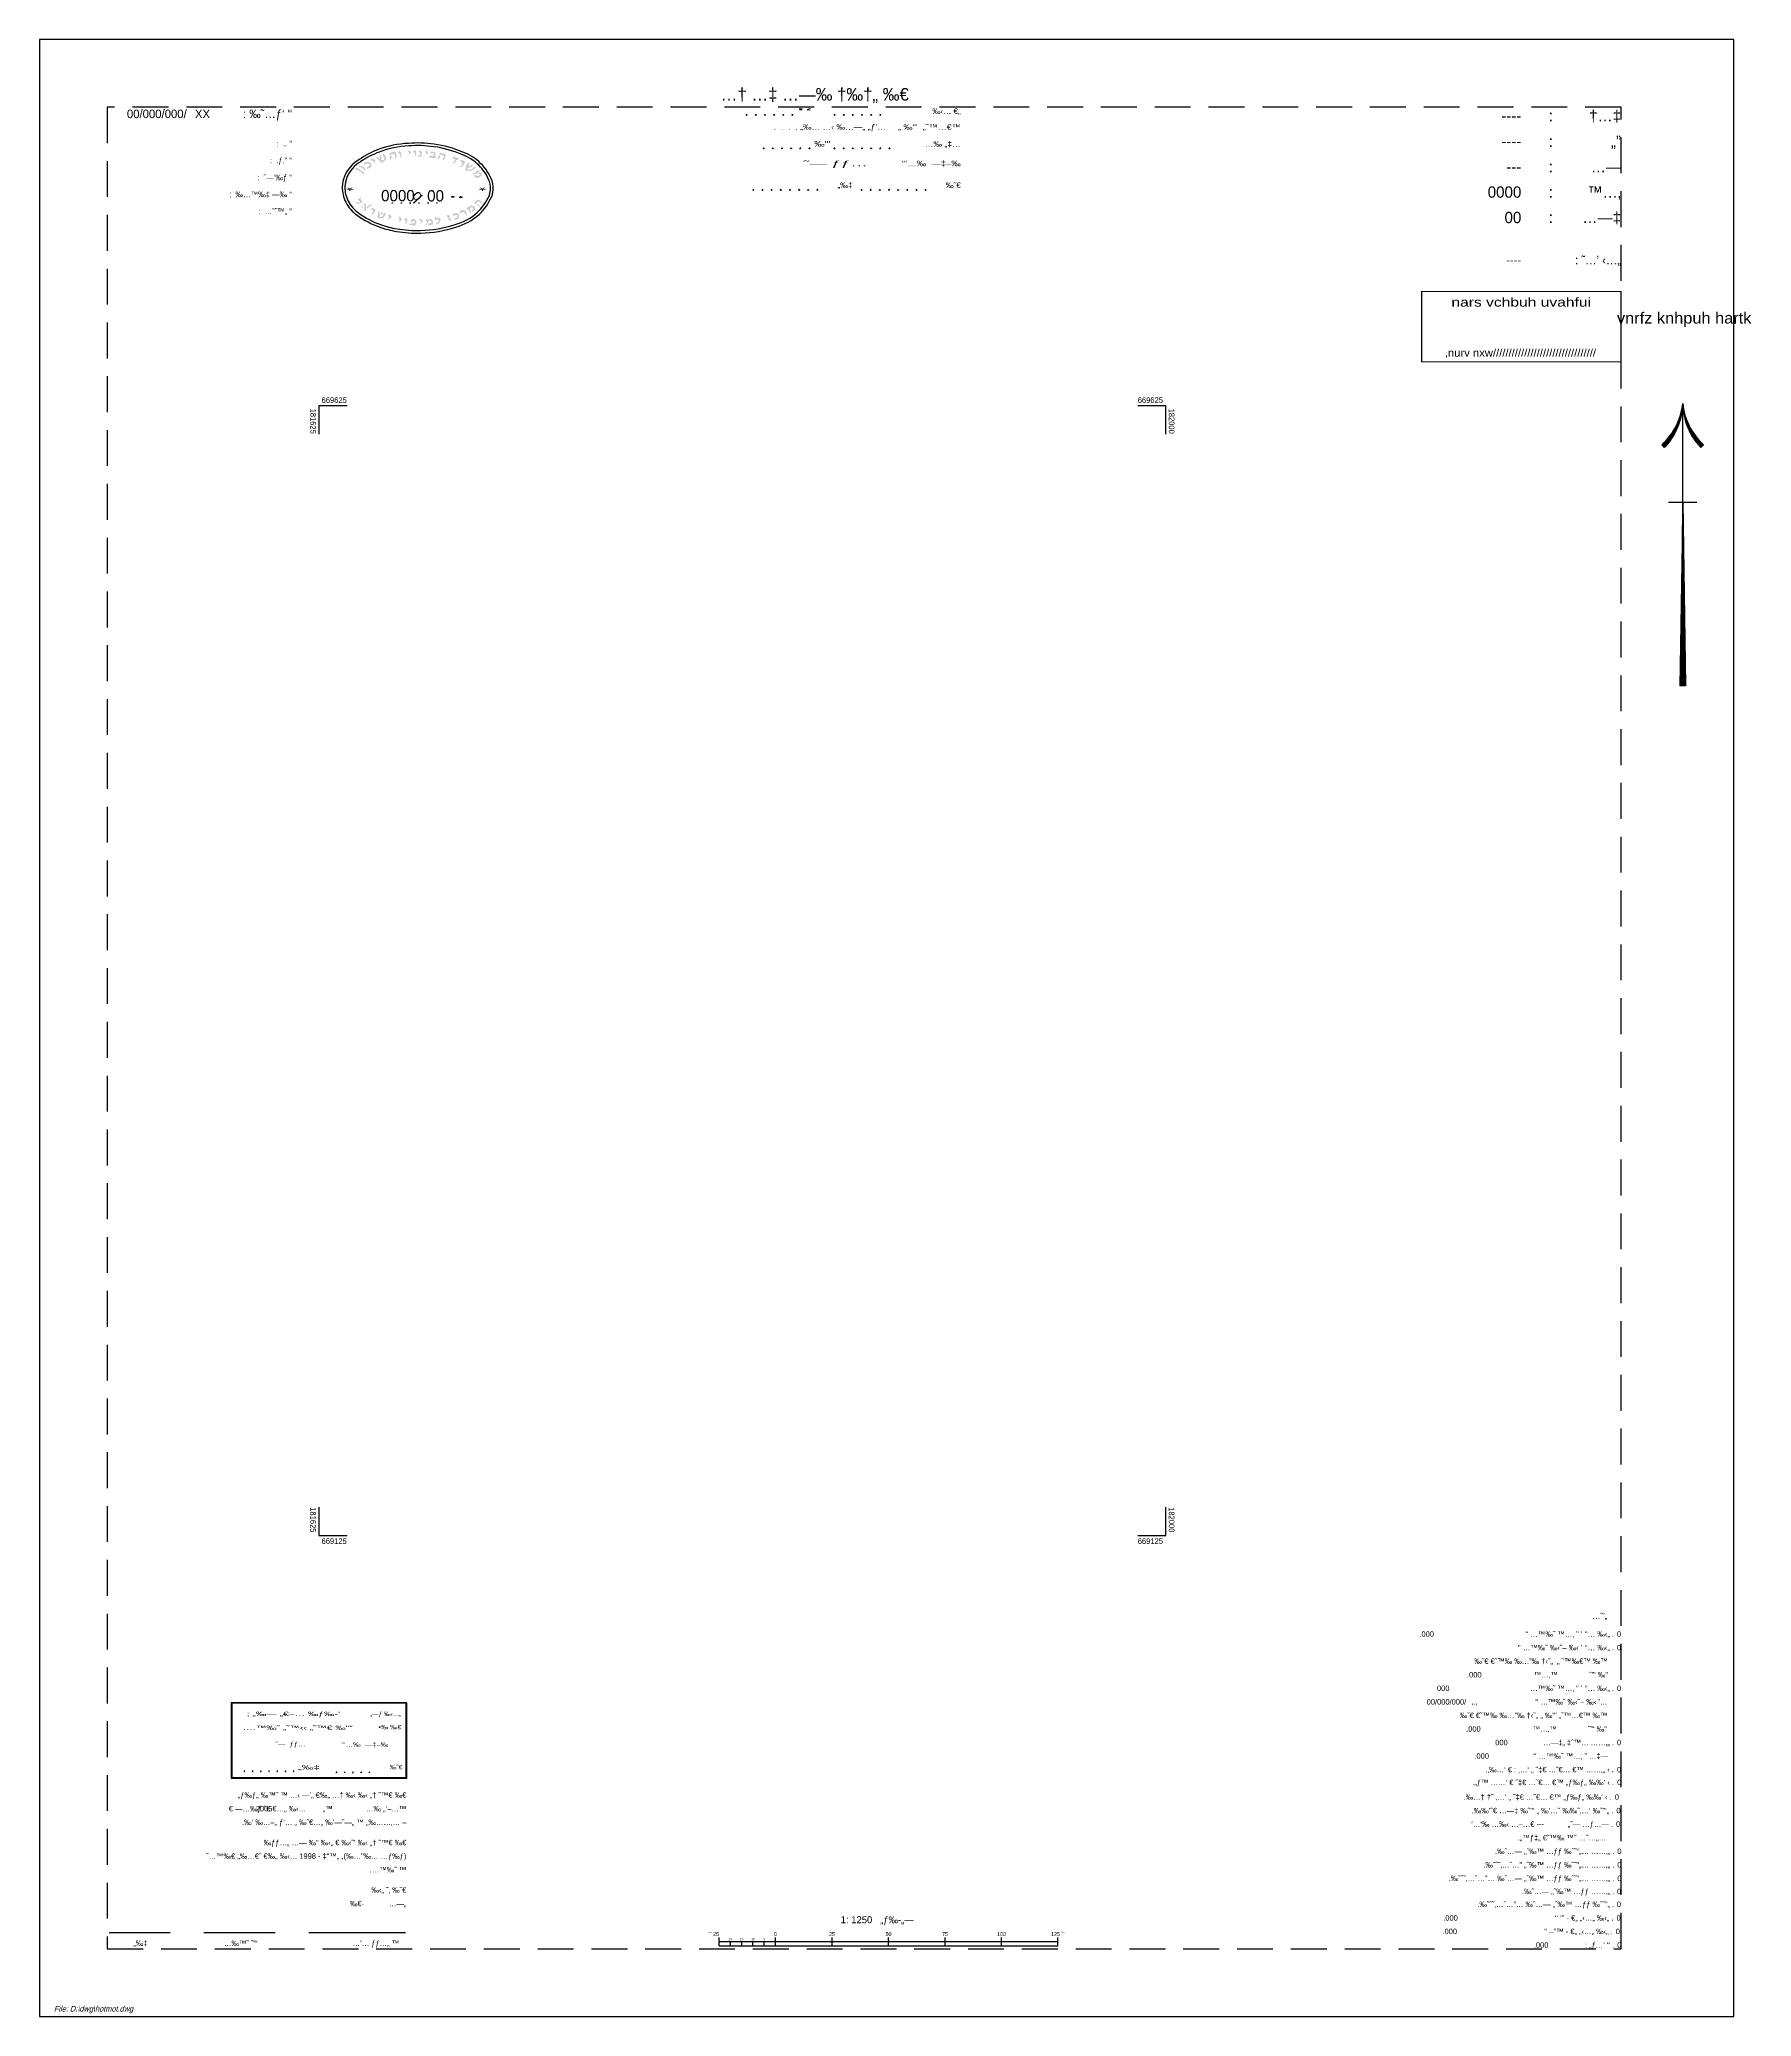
# Model space of a CAD drawing. Extents: x 180421 to 182259, y 668879 to 669787.
# Drawn here: x 181501 to 182259, y 668912 to 669787 of the extents above; entities that cross this region are included whole.
import ezdxf
from ezdxf.enums import TextEntityAlignment as Align

# ---------------------------------------------------------------- set-up
doc = ezdxf.new("R2010")
doc.units = 0
doc.header["$LTSCALE"] = 2.5
doc.header["$MEASUREMENT"] = 0
doc.linetypes.add('HIDDEN', pattern=[9.525, 6.35, -3.175])
doc.layers.get('0').update_dxf_attribs({"linetype": 'CONTINUOUS'})
for name, color, linetype in [('DFS', 2, 'CONTINUOUS'), ('DRWP002', 2, 'CONTINUOUS'), ('DRWS001', 2, 'CONTINUOUS'), ('DRWS006', 2, 'CONTINUOUS'), ('DRWS014', 2, 'CONTINUOUS'), ('DRWT001', 2, 'CONTINUOUS'), ('DRWT003', 2, 'CONTINUOUS'), ('DRWT004', 2, 'CONTINUOUS'), ('KOTERET', 1, 'CONTINUOUS'), ('חותמת-תצר', 5, 'CONTINUOUS')]:
    doc.layers.add(name, color=color, linetype=linetype)
doc.styles.add('HEBTXT', font='HEBTXT.shx')
doc.styles.add('MD-2010', font='hebtxt.shx', dxfattribs={"height": 1.25})
doc.styles.add('miryam', font='mirym.shx', dxfattribs={"height": 100})
doc.styles.get("Standard").update_dxf_attribs({"font": 'heb.shx', "height": 0.5})

# ---------------------------------------------------------------- blocks, each defined once
blk = doc.blocks.new('SU_1250')
at = {"color": 2}
for p, q in [((-92.97, -13.11), (-92.97, -9.36)), ((-92.97, -11.24), (57.03, -11.24)), ((-87.97, -13.11), (-87.97, -11.24)), ((-82.97, -13.11), (-82.97, -11.24)), ((-77.97, -13.11), (-77.97, -11.24)), ((-72.97, -13.11), (-72.97, -11.24)), ((-67.97, -13.11), (-67.97, -9.36)), ((-42.97, -13.11), (-42.97, -9.36)), ((-17.97, -13.11), (-17.97, -9.36)), ((7.03, -13.11), (7.03, -9.36)), ((32.03, -13.11), (32.03, -9.36)), ((57.03, -13.11), (57.03, -9.36))]:
    blk.add_line(p, q, dxfattribs=at)
at = {"color": 7}
blk.add_line((-92.97, -13.11), (57.03, -13.11), dxfattribs=at)
at = {"style": 'HEBTXT'}
blk.add_text('1: 1250   „ƒ‰-„—', height=3.125, dxfattribs=at).set_placement((-22.97, 0.01), align=Align.TOP_CENTER)
at = {"color": 2, "style": 'HEBTXT'}
blk.add_text('˜ˆ 25', height=1.7, dxfattribs=at).set_placement((-92.97, -8.74), align=Align.RIGHT)
for s, height, p in [('0', 1.7, (-67.97, -8.74)), ('25', 1.7, (-42.97, -8.74)), ('50', 1.7, (-17.97, -8.74)), ('75', 1.7, (7.03, -8.74)), ('100', 1.7, (32.03, -8.74)), ('125 ˜ˆ', 1.7, (57.03, -8.74)), ('20', 1, (-87.97, -10.61)), ('15', 1, (-82.97, -10.61)), ('10', 1, (-77.97, -10.61)), ('5', 1, (-72.97, -10.61))]:
    blk.add_text(s, height=height, dxfattribs=at).set_placement(p, align=Align.CENTER)
blk = doc.blocks.new('SU77_6')
at = {"color": 2, "style": 'MD-2010'}
blk.add_attdef('WN', text='', height=2, dxfattribs=at).set_placement((-1.94, 0), align=Align.RIGHT)
at = {"layer": 'DFS', "style": 'HEBTXT'}
blk.add_text('..‚', height=2, dxfattribs=at).set_placement((0, 0))
blk = doc.blocks.new('SUNORTHR')
at = {"color": 2}
for p, q in [((0, 65), (0, 100)), ((-6.4, 84.38), (-7.32, 85.38)), ((6.4, 84.38), (7.32, 85.38)), ((-5, 65), (5, 65)), ((0, 65), (-1, 0)), ((-0.03, 65), (-0.5, 0)), ((0, 65), (0, 68.5)), ((0, 65), (1, 0)), ((0, 0), (0, 65)), ((0.5, 0), (0, 65)), ((-0.24, 44), (-0.75, 0)), ((-0.08, 44), (-0.25, 0)), ((0.08, 44), (0.25, 0)), ((0.24, 44), (0.75, 0)), ((1, 0), (-1, 0))]:
    blk.add_line(p, q, dxfattribs=at)
for centre, start, end in [((-22.94, 102.34), 312.63608, 354.17952), ((-22.99, 101.67), 313.86735, 355.84619), ((-23.03, 101), 315.06596, 357.51286), ((-23.05, 100.33), 316.23136, 359.17952), ((22.94, 102.34), 185.82048, 227.36392), ((22.99, 101.67), 184.15381, 226.13265), ((23.03, 101), 182.48714, 224.93404), ((23.05, 100.33), 180.82048, 223.76864), ((-22.96, 102.12), 313.0501, 341.08804), ((-22.98, 101.89), 313.46053, 341.63481), ((-23.01, 101.45), 314.27054, 342.72456), ((-23.02, 101.22), 314.67008, 343.26752), ((-23.04, 100.78), 315.45815, 344.34963), ((-23.05, 100.55), 315.84662, 344.88877), ((23.05, 100.55), 195.11123, 224.15338), ((23.04, 100.78), 195.65037, 224.54185), ((23.02, 101.22), 196.73248, 225.32992), ((23.01, 101.45), 197.27544, 225.72946), ((22.98, 101.89), 198.36519, 226.53947), ((22.96, 102.12), 198.91196, 226.9499)]:
    blk.add_arc(centre, 23.06, start, end, dxfattribs=at)
blk = doc.blocks.new('SU77_10')
at = {"color": 2, "style": 'HEBTXT'}
for s, height, p in [(": ‰˜…ƒ‘ '‘", 3, (62.5, -3)), (":  .. '‘", 2, (62.5, -13)), (":  .ƒ.” '‘", 2, (62.5, -19)), (":  ˆ—‘‰ƒ '‘", 2, (62.5, -25)), (":  ‰…™‰‡ —‰ '‘", 2, (62.5, -31)), (":  …˜ˆ™„ '‘", 2, (62.5, -37))]:
    blk.add_text(s, height=height, dxfattribs=at).set_placement(p, align=Align.RIGHT)
for tag, p in [('MS_MM', (30.48, -13)), ('MS_PD', (30.48, -19)), ('MS_D', (30.48, -25)), ('MS_SHT', (30.48, -37)), ('MS_TH', (30.48, -31))]:
    blk.add_attdef(tag, text='', height=2, dxfattribs=at).set_placement(p, align=Align.RIGHT)
blk = doc.blocks.new('HEAN12')
at = {"layer": 'DRWT003', "style": 'HEBTXT'}
blk.add_text('  \'‘ –"™ - €„ „‹…„ ‰‹„ .', height=2, dxfattribs=at).set_placement((-2.51, 0), align=Align.RIGHT)
at = {"layer": 'DRWT003', "style": 'HEBTXT', "flags": 8}
blk.add_attdef('NUM_T', text='', height=2, dxfattribs=at).set_placement((-59.94, 0), align=Align.RIGHT)
blk.add_attdef('NO', (-1.4, 0), '', height=2, dxfattribs=at)
blk = doc.blocks.new('HEAN11')
at = {"layer": 'DRWT003', "style": 'HEBTXT'}
blk.add_text('  \'‘ ’" - €„ „‹…„ ‰‹„ .', height=2, dxfattribs=at).set_placement((-2.51, 0), align=Align.RIGHT)
at = {"layer": 'DRWT003', "style": 'HEBTXT', "flags": 8}
blk.add_attdef('NUM_T', text='', height=2, dxfattribs=at).set_placement((-59.94, 0), align=Align.RIGHT)
blk.add_attdef('NO', (-1.4, 0), '', height=2, dxfattribs=at)
blk = doc.blocks.new('HEAN15')
at = {"layer": 'DRWT003', "style": 'HEBTXT'}
blk.add_text('.‰˜ˆ˜‚…ˆ…”… ‰ˆ…— „ˆ‰™ …ƒƒ ‰ˆ˜”„… ……‚„ .', height=2, dxfattribs=at).set_placement((-2.44, 0), align=Align.RIGHT)
at = {"layer": 'DRWT003', "style": 'HEBTXT', "flags": 8}
blk.add_attdef('NO', (-1.33, 0), '', height=2, dxfattribs=at)
blk = doc.blocks.new('HEAN10')
at = {"layer": 'DRWT003', "style": 'HEBTXT'}
blk.add_text('.‰˜ˆ˜‚…ˆ…” „ˆ‰™ …ƒƒ ‰ˆ˜”„… ……‚„ .', height=2, dxfattribs=at).set_placement((-2.44, 0), align=Align.RIGHT)
at = {"layer": 'DRWT003', "style": 'HEBTXT', "flags": 8}
blk.add_attdef('NO', (-1.33, 0), '', height=2, dxfattribs=at)
blk = doc.blocks.new('HEAN9')
at = {"layer": 'DRWT003', "style": 'HEBTXT'}
blk.add_text('.‰ˆ…— „ˆ‰™ …ƒƒ ‰ˆ˜”„… ……‚„ .', height=2, dxfattribs=at).set_placement((-2.44, 0), align=Align.RIGHT)
at = {"layer": 'DRWT003', "style": 'HEBTXT', "flags": 8}
blk.add_attdef('NO', (-1.33, 0), '', height=2, dxfattribs=at)
blk = doc.blocks.new('HEAN8')
at = {"layer": 'DRWT003', "style": 'HEBTXT'}
for s, p in [('‘…‘‰ …‰‹ …–…€                „˜— …ƒ…— .', (-2.44, 0)), ('.„™ƒ‡„ €˜™‰ ™˜ …˜…„…', (-5.04, -5))]:
    blk.add_text(s, height=2, dxfattribs=at).set_placement(p, align=Align.RIGHT)
at = {"layer": 'DRWT003', "style": 'HEBTXT', "flags": 8}
blk.add_attdef('NEK_BAK', text='', height=2, dxfattribs=at).set_placement((-27.89, 0), align=Align.RIGHT)
blk.add_attdef('NO', (-1.33, 0), '', height=2, dxfattribs=at)
blk = doc.blocks.new('HEAN7')
at = {"layer": 'DRWT003', "style": 'HEBTXT'}
blk.add_text('.‰‰’˜€ …—‡ ‰˜”‘ „ ‰’…˜ ‰‰˜‚…‘ ‰˜”‘„ .', height=2, dxfattribs=at).set_placement((-2.41, 0), align=Align.RIGHT)
at = {"layer": 'DRWT003', "style": 'HEBTXT', "flags": 8}
blk.add_attdef('NO', (-1.33, 0), '', height=2, dxfattribs=at)
blk = doc.blocks.new('HEAN6')
at = {"layer": 'DRWT003', "style": 'HEBTXT'}
blk.add_text('.‰…† †˜ ‚…‘ „ ˜‡€ …˜€… €™ „ƒ‰ƒ„ ‰‰‘ ‹ .', height=2, dxfattribs=at).set_placement((-2.47, 0), align=Align.RIGHT)
at = {"layer": 'DRWT003', "style": 'HEBTXT', "flags": 8}
blk.add_attdef('NO', (-1.33, 0), '', height=2, dxfattribs=at)
blk = doc.blocks.new('HEAN5')
at = {"layer": 'DRWT003', "style": 'HEBTXT'}
blk.add_text('.‚‰…‘ € : ‚…‘ „ ˜‡€ …˜€… €™ ……‚„ ‹ .', height=2, dxfattribs=at).set_placement((-2.47, 0), align=Align.RIGHT)
at = {"layer": 'DRWT003', "style": 'HEBTXT', "flags": 8}
blk.add_attdef('NO', (-1.33, 0), '', height=2, dxfattribs=at)
blk = doc.blocks.new('HEAN4')
at = {"layer": 'DRWT003', "style": 'HEBTXT'}
for s, p in [('…—‡„ ‡ˆ™… ……‚„ .', (-2.44, 0)), ("'‘ …™‰˜ ™…‚ ” …‡—", (-4.64, -5))]:
    blk.add_text(s, height=2, dxfattribs=at).set_placement(p, align=Align.RIGHT)
at = {"layer": 'DRWT003', "style": 'HEBTXT', "flags": 8}
for tag, p in [('GVUL', (-41.63, 0)), ('MS_GUSH', (-48.55, -5))]:
    blk.add_attdef(tag, text='', height=2, dxfattribs=at).set_placement(p, align=Align.RIGHT)
blk.add_attdef('NO', (-1.33, 0), '', height=2, dxfattribs=at)
blk = doc.blocks.new('HEAN3')
at = {"layer": 'DRWT003', "style": 'HEBTXT'}
for s, p in [(' …™‰˜ ™…‚ ” ’ ‘‘… ‰‹„ .', (-2.44, 0)), ("'‘ …™‰˜ ‰‹˜– ‰‹ ’…", (-4.84, -5)), ('   ‰˜€ €˜™‰ ‰…”‰ †‹˜„ „ ‰"’ „˜™…€™ ‰™', (-4.84, -10)), (' ™…‚™               ˜”‘ ‰”', (-5.11, -15))]:
    blk.add_text(s, height=2, dxfattribs=at).set_placement(p, align=Align.RIGHT)
at = {"layer": 'DRWT003', "style": 'HEBTXT', "flags": 8}
for p in [(-63.1, 0), (-51.59, -15)]:
    blk.add_attdef('MS_GUSH', text='', height=2, dxfattribs=at).set_placement(p, align=Align.RIGHT)
blk.add_attdef('NO', (-1.33, 0), '', height=2, dxfattribs=at)
blk = doc.blocks.new('HEAN2')
at = {"layer": 'DRWT003', "style": 'HEBTXT'}
for s, p in [("'‘ …™‰˜ ‰‹˜– ‰‹ ’ ‘‘… ‰‹„ .", (-2.44, 0)), ('‰˜€ €˜™‰ ‰…”‰ †‹˜„  „ ˜™‰€™ ‰™', (-4.69, -5)), (' ™…‚™               ˜”‘ ‰”', (-4.69, -10))]:
    blk.add_text(s, height=2, dxfattribs=at).set_placement(p, align=Align.RIGHT)
at = {"layer": 'DRWT003', "style": 'HEBTXT', "flags": 8}
blk.add_attdef('NO', (-1.33, 0), '', height=2, dxfattribs=at)
blk.add_attdef('MS_GUSH', text='', height=2, dxfattribs=at).set_placement((-51.27, -10), align=Align.RIGHT)
blk = doc.blocks.new('HEAN1')
at = {"layer": 'DRWT003', "style": 'HEBTXT'}
blk.add_text(" '‘ …™‰˜ ™…‚ ” ’ ‘‘… ‰‹„ .", height=2, dxfattribs=at).set_placement((-2.44, 0), align=Align.RIGHT)
at = {"layer": 'DRWT003', "style": 'HEBTXT', "flags": 8}
blk.add_attdef('MS_GUSH', text='', height=2, dxfattribs=at).set_placement((-68.83, 0), align=Align.RIGHT)
blk.add_attdef('NO', (-1.33, 0), '', height=2, dxfattribs=at)
blk = doc.blocks.new('HEAN13')
at = {"layer": 'DRWT003', "style": 'HEBTXT'}
blk.add_text(": „ƒ…’ '‘ .", height=2, dxfattribs=at).set_placement((-2.44, 0), align=Align.RIGHT)
at = {"layer": 'DRWT003', "style": 'HEBTXT', "flags": 8}
blk.add_attdef('MS_WORK', text='', height=2, dxfattribs=at).set_placement((-26.69, 0), align=Align.RIGHT)
blk.add_attdef('NO', (-1.33, 0), '', height=2, dxfattribs=at)
blk = doc.blocks.new('HEAN16')
at = {"layer": 'DRWT003', "style": 'HEBTXT'}
blk.add_text('.„ƒ™ ……‘ € ˜‡€ …˜€… €™ „ƒ‰ƒ„ ‰‰‘ ‹ .', height=2, dxfattribs=at).set_placement((-1.13, 0), align=Align.RIGHT)
at = {"layer": 'DRWT003', "style": 'MD-2010'}
blk.add_attdef('0', (0, 0), '', height=2, dxfattribs=at)
blk = doc.blocks.new('HEAN17')
at = {"layer": 'DRWT003', "style": 'HEBTXT'}
blk.add_text('.‰ˆ…— „ˆ‰™ …ƒƒ ……‚„ .', height=2, dxfattribs=at).set_placement((-0.96, 0), align=Align.RIGHT)
at = {"layer": 'DRWT003', "style": 'MD-2010'}
blk.add_attdef('0', (0, 0), '', height=2, dxfattribs=at)
blk = doc.blocks.new('HEAN18')
at = {"layer": 'DRWT003', "style": 'HEBTXT'}
blk.add_text('.‰˜ˆ˜‚…ˆ…”… ‰ˆ…— „ˆ‰™ …ƒƒ ‰ˆ˜”„ .', height=2, dxfattribs=at).set_placement((-0.96, 0), align=Align.RIGHT)
at = {"layer": 'DRWT003', "style": 'MD-2010'}
blk.add_attdef('0', (0, 0), '', height=2, dxfattribs=at)

msp = doc.modelspace()

# ---------------------------------------------------------------- hatches: boundary and pattern name
h = msp.add_hatch(color=256)
h.paths.add_polyline_path([(181671.95, 669736.02), (181672.33, 669736.43), (181672.54, 669736.9), (181672, 669737.71), (181672.71, 669737.88), (181672.95, 669737.78), (181673.39, 669737.16), (181673.38, 669736.93), (181673.22, 669736.67), (181672.89, 669736.43), (181671.94, 669735.99)])
h.paths.add_polyline_path([(181669.77, 669738.16), (181669.19, 669737.44), (181670, 669736.83), (181670, 669736.46), (181669.93, 669735.81), (181668.77, 669735.77), (181668.69, 669735.26), (181670.23, 669735.27), (181670.5, 669735.64), (181670.65, 669736.94), (181670.65, 669737.35), (181670.52, 669737.57)])
h.paths.add_polyline_path([(181674.94, 669737.56), (181675, 669737.45), (181676.35, 669737.37), (181676.63, 669737.28), (181676.67, 669737.11), (181676.45, 669735.34), (181676.96, 669735.37), (181676.43, 669734.61), (181673.46, 669734.99), (181674.23, 669735.69), (181675.74, 669735.54), (181675.88, 669736.81), (181674.21, 669736.94), (181674.07, 669736.94)])
h.paths.add_polyline_path([(181694.42, 669730.69), (181694.27, 669730.43), (181693.91, 669729.91), (181693.3, 669729.35), (181692.7, 669729.05), (181691.91, 669728.88), (181691.27, 669728.92), (181690.63, 669729.04), (181689.72, 669729.39), (181690.65, 669732.25), (181691.82, 669732.45), (181691.84, 669732.26), (181691.63, 669731.73), (181691.24, 669731.07), (181691.25, 669730.72), (181691.8, 669730.94), (181692.03, 669731.45), (181693.21, 669731.6), (181693.12, 669731.29), (181692.82, 669730.95), (181692.48, 669730.66), (181692.07, 669730.49), (181691.53, 669730.33), (181691.04, 669730.3), (181690.8, 669730.12), (181690.83, 669729.88), (181691.1, 669729.6), (181691.71, 669729.48), (181692.38, 669729.47), (181692.88, 669729.84), (181693.38, 669730.29), (181693.36, 669730.67)])
h.paths.add_polyline_path([(181688.2, 669733.89), (181687.94, 669733.49), (181687.27, 669733.43), (181687.27, 669733.3), (181687.4, 669733.24), (181687.79, 669733.19), (181688.14, 669732.94), (181688.46, 669732.63), (181688.55, 669732.18), (181688.26, 669731.8), (181688.07, 669731.23), (181687.42, 669730.91), (181687.42, 669730.69), (181687.7, 669730.69), (181688.22, 669730.87), (181688.72, 669731.15), (181689.15, 669731.77), (181689.52, 669732.35), (181689.71, 669732.57), (181689.71, 669732.83), (181689.67, 669733.07), (181689.45, 669733.28)])
h.paths.add_polyline_path([(181678.97, 669737.06), (181678.64, 669736.73), (181677.7, 669736.32), (181679.15, 669736.05), (181680.21, 669735.79), (181680.32, 669735.74), (181680.37, 669735.49), (181679.79, 669733.66), (181680.24, 669733.84), (181680.47, 669733.96), (181680.7, 669734.3), (181681.18, 669735.74), (181681.23, 669736), (181681.23, 669736.18), (181681.03, 669736.4), (181680.6, 669736.58), (181679.15, 669736.88)])
h.paths.add_polyline_path([(181678.73, 669735.77), (181678.59, 669735.76), (181677.86, 669735.53), (181677.49, 669734.32), (181677.54, 669734.22), (181678.02, 669734.38), (181678.42, 669734.56), (181678.77, 669735.73)])
h.paths.add_polyline_path([(181685.14, 669735.52), (181683.95, 669734.71), (181685.39, 669734.01), (181684.25, 669732.26), (181684.3, 669732.15), (181685.22, 669732.54), (181685.97, 669733.81), (181686.29, 669733.75), (181687.14, 669734.41), (181685.12, 669735.1)])
h.paths.add_polyline_path([(181695.79, 669728.17), (181695.77, 669728.46), (181696.23, 669729.16), (181694.81, 669729.13), (181694.63, 669728.56), (181694.24, 669728.22), (181693.45, 669727.85), (181692.51, 669727.63), (181692.48, 669727.49), (181693.8, 669727.45), (181694.26, 669727.69), (181695.03, 669727.69), (181695.49, 669727.91), (181696.04, 669727.76), (181696.19, 669727.36), (181696.06, 669727.03), (181695.77, 669726.77), (181695.27, 669726.64), (181694.88, 669726.92), (181694.44, 669727.1), (181693.47, 669726.9), (181694.72, 669725.72), (181695.4, 669725.92), (181696.01, 669726.09), (181696.63, 669726.53), (181696.98, 669726.95), (181697.26, 669727.41), (181697.3, 669727.54), (181696.89, 669728.2), (181696.63, 669728.2), (181696.23, 669728.17)])
h.paths.add_polyline_path([(181653.52, 669736.68), (181653.33, 669735.43), (181653.61, 669735.39), (181653.72, 669735.27), (181653.92, 669735.03), (181654.06, 669734.67), (181653.99, 669734.32), (181653.87, 669734.05), (181653.52, 669733.69), (181652.97, 669733.55), (181652.66, 669733.67), (181652.52, 669733.92), (181652.59, 669734.19), (181652.79, 669734.48), (181652.86, 669734.71), (181652.72, 669735.18), (181652.15, 669736.13), (181651.79, 669735.27), (181651.95, 669735), (181652.15, 669734.73), (181652.15, 669734.57), (181652.06, 669734.44), (181651.91, 669734.46), (181651.29, 669734.94), (181650.52, 669735.3), (181650.43, 669734.53), (181651, 669734.21), (181651.34, 669733.96), (181651.73, 669733.53), (181652.36, 669732.88), (181652.95, 669732.65), (181653.08, 669732.67), (181653.45, 669732.83), (181654.22, 669733.35), (181654.65, 669734.03), (181654.71, 669734.69), (181654.65, 669735.34), (181654.03, 669736.23)])
h.paths.add_polyline_path([(181646.69, 669733.07), (181647.21, 669732.98), (181647.73, 669732.58), (181648.1, 669732.28), (181648.23, 669731.69), (181648.23, 669731.12), (181648.32, 669730.79), (181646.3, 669729.68), (181646.3, 669730.61), (181647.35, 669731.17), (181647.46, 669731.54), (181647.46, 669731.85), (181647.23, 669732.12), (181646.78, 669732.26), (181646.14, 669732.17), (181645.67, 669731.92), (181645.24, 669731.67), (181645.12, 669731.65), (181645.03, 669731.72), (181644.97, 669732.62), (181645.31, 669732.6), (181646.1, 669732.96)])
h.paths.add_polyline_path([(181642.84, 669731.56), (181642.73, 669730.61), (181643.65, 669730.59), (181644.11, 669730.41), (181644.78, 669729.83), (181645.62, 669729.06), (181645.56, 669729.89), (181645.47, 669730.14), (181645.09, 669730.63), (181644.6, 669730.92), (181644, 669731.09), (181643.42, 669731.31)])
h.paths.add_polyline_path([(181647.94, 669734.48), (181647.92, 669734.03), (181647.87, 669733.6), (181647.89, 669733.53), (181648.05, 669733.53), (181648.42, 669733.6), (181648.69, 669733.44), (181649.26, 669733.28), (181649.39, 669732.09), (181649.91, 669732.97), (181650, 669733.28), (181649.96, 669733.65), (181649.89, 669733.92), (181649.5, 669734.16), (181648.98, 669734.21), (181648.53, 669734.39)])
h.paths.add_polyline_path([(181641.58, 669730.25), (181641.16, 669730.03), (181641.16, 669729.28), (181641.89, 669729.41), (181642.51, 669729.23), (181643.6, 669728.52), (181645.02, 669727.12), (181645.07, 669727.21), (181644.95, 669728.21), (181643, 669729.67), (181642.71, 669730.03), (181642.18, 669730.23)])
h.paths.add_polyline_path([(181664.5, 669736.01), (181664.81, 669736.48), (181664.95, 669736.97), (181664.28, 669737.69), (181664.96, 669737.97), (181665.21, 669737.91), (181665.75, 669737.37), (181665.77, 669737.14), (181665.66, 669736.86), (181665.37, 669736.56), (181664.49, 669735.98)])
h.paths.add_polyline_path([(181660.75, 669737.78), (181660.02, 669737), (181660.07, 669736.87), (181661.09, 669736.23), (181661.15, 669736), (181661.09, 669734.7), (181661.29, 669734.76), (181661.71, 669736.02), (181661.36, 669737.13)])
h.paths.add_polyline_path([(181667.63, 669738.29), (181666.74, 669737.7), (181666.76, 669737.56), (181667.61, 669736.71), (181667.61, 669736.47), (181667.27, 669735.22), (181667.47, 669735.24), (181668.17, 669736.37), (181668.08, 669737.53)])
h.paths.add_polyline_path([(181657.02, 669735.82), (181657.08, 669735.8), (181657.31, 669734.6), (181657.04, 669734.26), (181656.69, 669733.89), (181656.6, 669733.96), (181656.37, 669735.2), (181656.9, 669735.75)])
h.paths.add_polyline_path([(181658.76, 669737.45), (181658.29, 669737.41), (181656.87, 669737), (181656.63, 669737.07), (181656.49, 669736.63), (181655.85, 669735.83), (181657.26, 669736.26), (181658.32, 669736.53), (181658.44, 669736.54), (181658.6, 669736.33), (181658.94, 669734.45), (181659.26, 669734.82), (181659.4, 669735.04), (181659.45, 669735.44), (181659.2, 669736.94), (181659.13, 669737.19), (181659.04, 669737.35)])
h.paths.add_polyline_path([(181643.92, 669717.35), (181643.92, 669717.03), (181643.32, 669716.61), (181644.37, 669715.41), (181644.3, 669715.24), (181643.18, 669714.55), (181642.7, 669714.45), (181642.23, 669714.45), (181641.8, 669714.57), (181641.13, 669714.92), (181641.58, 669715.14), (181642.03, 669715.12), (181642.55, 669714.99), (181643, 669715.04), (181643.4, 669715.29), (181642.3, 669716.24), (181642.25, 669716.41), (181643.2, 669717.06)])
h.paths.add_polyline_path([(181648.87, 669712.66), (181648.96, 669712.46), (181649.03, 669712.36), (181649.76, 669712.08), (181650.04, 669711.83), (181650.09, 669711.73), (181650.12, 669711.61), (181650.09, 669711.42), (181649.96, 669711.15), (181649.09, 669709.9), (181648.97, 669709.76), (181648.03, 669709.49), (181649.11, 669710.89), (181649.15, 669711.03), (181649.09, 669711.18), (181648.92, 669711.42), (181648.77, 669711.61), (181648.58, 669711.71), (181648.3, 669711.83), (181647.77, 669712.01)])
h.paths.add_polyline_path([(181644.42, 669713.05), (181644.42, 669713.2), (181644.54, 669713.47), (181644.84, 669713.52), (181645.12, 669713.42), (181645.41, 669711.14), (181646.16, 669711.48), (181645.89, 669712.63), (181646.81, 669712.73), (181648.13, 669713.55), (181648.13, 669713.65), (181648.18, 669713.85), (181648.33, 669714.07), (181648.23, 669714.22), (181647.96, 669714.14), (181645.94, 669712.88), (181645.64, 669714.84), (181644.97, 669714.39), (181645.12, 669713.62), (181644.77, 669713.62), (181644.4, 669713.57), (181644.19, 669713.42), (181643.97, 669713.05), (181643.72, 669713.07), (181643.65, 669712.93), (181644.32, 669712.55), (181644.5, 669712.83), (181644.47, 669712.9)])
edge = h.paths.add_edge_path()
edge.add_line((181652.01, 669711.29), (181651.17, 669710.56))
edge.add_line((181651.17, 669710.56), (181651.3, 669710.29))
edge.add_line((181651.3, 669710.29), (181650.92, 669708.25))
edge.add_line((181650.92, 669708.25), (181651.08, 669708.19))
edge.add_line((181651.08, 669708.19), (181651.32, 669708.11))
edge.add_line((181651.32, 669708.11), (181651.83, 669707.99))
edge.add_line((181651.83, 669707.99), (181652.39, 669708))
edge.add_line((181652.39, 669708), (181652.83, 669708.03))
edge.add_line((181652.83, 669708.03), (181653.18, 669708.11))
edge.add_line((181653.18, 669708.11), (181653.53, 669708.32))
edge.add_line((181653.53, 669708.32), (181653.85, 669708.49))
edge.add_line((181653.85, 669708.49), (181654.1, 669708.76))
edge.add_line((181654.1, 669708.76), (181654.29, 669709.13))
edge.add_line((181654.29, 669709.13), (181654.4, 669709.42))
edge.add_line((181654.4, 669709.42), (181654.58, 669709.92))
edge.add_line((181654.58, 669709.92), (181654.65, 669710.37))
edge.add_line((181654.65, 669710.37), (181653.67, 669710.22))
edge.add_line((181653.67, 669710.22), (181653.63, 669709.83))
edge.add_line((181653.63, 669709.83), (181653.54, 669709.52))
edge.add_line((181653.54, 669709.52), (181653.39, 669709.11))
edge.add_line((181653.39, 669709.11), (181653.3, 669708.84))
edge.add_line((181653.3, 669708.84), (181652.98, 669708.66))
edge.add_line((181652.98, 669708.66), (181652.54, 669708.62))
edge.add_line((181652.54, 669708.62), (181652.23, 669708.62))
edge.add_line((181652.23, 669708.62), (181651.91, 669708.67))
edge.add_line((181651.91, 669708.67), (181651.67, 669708.79))
edge.add_line((181651.67, 669708.79), (181651.65, 669708.85))
edge.add_line((181651.65, 669708.85), (181651.66, 669708.91))
edge.add_arc((181652.89, 669708.45), 1.31, 152.6378, 159.43723, ccw=False)
edge.add_line((181651.73, 669709.05), (181651.86, 669709.18))
edge.add_line((181651.86, 669709.18), (181652.02, 669709.24))
edge.add_line((181652.02, 669709.24), (181652.43, 669709.44))
edge.add_line((181652.43, 669709.44), (181652.72, 669709.71))
edge.add_line((181652.72, 669709.71), (181653, 669709.9))
edge.add_line((181653, 669709.9), (181653.19, 669710.16))
edge.add_line((181653.19, 669710.16), (181653.26, 669710.31))
edge.add_line((181653.26, 669710.31), (181653.31, 669710.46))
edge.add_line((181653.31, 669710.46), (181653.3, 669710.66))
edge.add_line((181653.3, 669710.66), (181653.26, 669710.81))
edge.add_line((181653.26, 669710.81), (181652.41, 669710.47))
edge.add_line((181652.41, 669710.47), (181652.51, 669710.12))
edge.add_line((181652.51, 669710.12), (181652.47, 669710.03))
edge.add_arc((181649.44, 669712.7), 4.04, 313.72932, 318.70843, ccw=False)
edge.add_line((181652.23, 669709.78), (181652.04, 669709.67))
edge.add_line((181652.04, 669709.67), (181651.93, 669709.67))
edge.add_line((181651.93, 669709.67), (181651.87, 669709.71))
edge.add_line((181651.87, 669709.71), (181651.83, 669709.78))
edge.add_line((181651.83, 669709.78), (181651.83, 669709.94))
edge.add_line((181651.83, 669709.94), (181651.86, 669710.31))
edge.add_line((181651.86, 669710.31), (181651.93, 669710.65))
edge.add_line((181651.93, 669710.65), (181652.01, 669711.29))
h.paths.add_polyline_path([(181656.43, 669709.78), (181656.71, 669709.34), (181656.94, 669709.07), (181657.07, 669708.91), (181657.16, 669708.72), (181657.17, 669708.52), (181657.15, 669708.42), (181657.04, 669708.24), (181656.56, 669707.8), (181656.21, 669707.64), (181655.86, 669707.57), (181655.62, 669707.54), (181655.5, 669707.61), (181656.08, 669708.09), (181656.24, 669708.37), (181656.24, 669708.49), (181655.81, 669708.93), (181655.63, 669709.13)])
h.paths.add_polyline_path([(181672.7, 669707.84), (181672.07, 669707.08), (181672.86, 669706.56), (181672.84, 669706.03), (181672.31, 669705.01), (181672.33, 669704.75), (181672.42, 669704.75), (181672.84, 669705.07), (181673.24, 669705.79), (181673.24, 669706.07), (181673.41, 669706.52), (181673.75, 669706.88), (181673.96, 669707.04), (181674.13, 669707.04), (181674.3, 669707.01), (181674.45, 669706.87), (181674.92, 669706.38), (181674.94, 669706.2), (181674.94, 669706.07), (181674.83, 669705.92), (181674.62, 669705.86), (181673.9, 669705.79), (181673.73, 669705.88), (181673.35, 669705.09), (181673.33, 669704.9), (181675.36, 669705.16), (181675.53, 669705.86), (181675.49, 669706.49), (181675.39, 669706.9), (181675.19, 669707.26), (181674.88, 669707.62), (181674.64, 669707.73), (181674.22, 669707.72), (181673.83, 669707.6), (181673.54, 669707.45), (181673.35, 669707.24), (181672.82, 669707.72)])
h.paths.add_polyline_path([(181670.03, 669707.76), (181670.85, 669707.19), (181670.96, 669707.02), (181671, 669706.88), (181671, 669706.72), (181670.97, 669706.54), (181670.78, 669706.34), (181670.05, 669705.63), (181669.77, 669705.57), (181669.76, 669705.7), (181670.37, 669706.42), (181670.41, 669706.55), (181670.32, 669706.62), (181669.92, 669706.88), (181669.66, 669707.03), (181669.32, 669707.16)])
h.paths.add_polyline_path([(181681.84, 669709.44), (181683.16, 669709.17), (181683.09, 669708.8), (181683.08, 669708.51), (181683.05, 669708.43), (181682.57, 669708.47), (181682.77, 669708.16), (181683.47, 669707.49), (181683.44, 669706.56), (181682.72, 669707.19), (181682.4, 669707.54), (181682.15, 669707.95), (181682.41, 669708.47), (181681.51, 669708.7)])
h.paths.add_polyline_path([(181676.69, 669709.06), (181676.29, 669708.46), (181676.34, 669707.25), (181678.2, 669707.45), (181678.2, 669707.21), (181678.16, 669706.92), (181677.99, 669706.45), (181677.67, 669706.19), (181677.03, 669706.07), (181677.05, 669705.34), (181677.46, 669705.43), (181677.9, 669705.66), (181678.33, 669705.94), (181678.6, 669706.32), (181678.79, 669706.96), (181678.81, 669707.39), (181678.75, 669708.25), (181676.82, 669708.15)])
h.paths.add_polyline_path([(181663.55, 669708.27), (181663.86, 669708.04), (181664.01, 669707.87), (181664.16, 669707.68), (181664.23, 669707.36), (181664.26, 669707.09), (181664.23, 669706.82), (181664.18, 669706.47), (181664.03, 669706.05), (181663.67, 669705.59), (181663.21, 669705.18), (181663.5, 669706.57), (181663.48, 669706.89), (181663.38, 669707.05), (181662.78, 669707.6), (181663.24, 669707.85), (181663.44, 669708.03)])
h.paths.add_polyline_path([(181660.91, 669708.75), (181660.14, 669708.04), (181660.34, 669707.86), (181660.8, 669707.45), (181660.8, 669707.33), (181660.66, 669707.04), (181660.11, 669706.52), (181660.23, 669706.45), (181660.48, 669706.5), (181660.82, 669706.59), (181661.15, 669706.78), (181661.61, 669707.25), (181661.7, 669707.43), (181661.71, 669707.54), (181661.7, 669707.74), (181661.59, 669707.92), (181661.45, 669708.08), (181661.21, 669708.32)])
h.paths.add_polyline_path([(181666.86, 669707.77), (181666.7, 669707.77), (181665.77, 669707.32), (181665.64, 669707.05), (181665.6, 669706.73), (181665.72, 669706.51), (181665.9, 669706.38), (181666.09, 669706.31), (181666.32, 669706.32), (181666.47, 669706.37), (181666.58, 669706.49), (181666.63, 669706.68), (181666.59, 669706.96), (181667.13, 669706.8), (181667.4, 669706.57), (181667.37, 669705.85), (181667.13, 669705.7), (181665.9, 669705.68), (181665.68, 669705.81), (181664.94, 669704.98), (181667.62, 669704.91), (181667.95, 669705.3), (181668.08, 669705.63), (181668.18, 669706.04), (181668.16, 669706.3), (181668.13, 669706.8), (181668.08, 669707.07), (181668.01, 669707.19), (181667.89, 669707.27)])
h.paths.add_polyline_path([(181689.13, 669711.74), (181688.87, 669711.73), (181688.36, 669711.57), (181687.92, 669711.39), (181687.72, 669711.48), (181687.51, 669711.53), (181687.54, 669710.27), (181687.65, 669710.23), (181687.82, 669710.27), (181688.07, 669710.45), (181688.87, 669710.8), (181689.16, 669710.8), (181689.31, 669710.75), (181690.28, 669709.23), (181690.41, 669709.2), (181690.54, 669710.1), (181689.79, 669711.38), (181689.63, 669711.57), (181689.41, 669711.69)])
h.paths.add_polyline_path([(181692.75, 669713.66), (181692.12, 669713.59), (181691.46, 669713.14), (181691.19, 669712.8), (181690.52, 669712.9), (181690.44, 669711.86), (181691.22, 669711.75), (181691.57, 669711.56), (181691.83, 669710.41), (181692.15, 669710.08), (181692.36, 669710.78), (181692.27, 669711.28), (181691.91, 669712.33), (181691.85, 669712.58), (181692.27, 669712.84), (181692.77, 669712.88), (181693.2, 669712.8), (181693.35, 669712.58), (181693.48, 669712.11), (181693.06, 669711.8), (181692.69, 669711.7), (181692.79, 669710.8), (181694.56, 669711.83), (181694.29, 669712.16), (181693.96, 669712.9), (181693.59, 669713.28), (181693.24, 669713.53)])
h.paths.add_polyline_path([(181686.16, 669710.28), (181685.73, 669710.28), (181684.73, 669710.08), (181684.6, 669710.27), (181684.5, 669710.27), (181684.32, 669709.71), (181684.28, 669709.02), (181684.49, 669709.01), (181684.73, 669709.1), (181685.34, 669709.34), (181685.72, 669709.47), (181686.11, 669709.44), (181686.39, 669709.34), (181686.45, 669709.14), (181686.44, 669708.64), (181686.26, 669708.41), (181685.35, 669708.04), (181685.1, 669708.13), (181685.15, 669707.21), (181686.62, 669707.68), (181686.97, 669707.91), (181687.1, 669708.1), (181687.12, 669709.26), (181687.05, 669709.53), (181686.63, 669710.08), (181686.46, 669710.21)])
h.paths.add_polyline_path([(181695.13, 669714.47), (181695.03, 669713.89), (181695.98, 669712.95), (181696.15, 669713), (181696.08, 669713.6)])
h.paths.add_polyline_path([(181695.86, 669716.2), (181695.4, 669716.18), (181694.14, 669715.2), (181693.82, 669715.25), (181694.03, 669714.15), (181695.61, 669715.36), (181695.89, 669715.44), (181696.08, 669715.36), (181697.23, 669714.54), (181697.72, 669714.61), (181697.49, 669715.01), (181696.55, 669715.68), (181696.2, 669716.09)])

# ---------------------------------------------------------------- linework, layer by layer
at = {"color": 2}
for p, q in [((181501.41, 669787.11), (181501.41, 668912.11)), ((182251.41, 669787.11), (181501.41, 669787.11)), ((182251.41, 668912.11), (182251.41, 669787.11)), ((181501.41, 668912.11), (182251.41, 668912.11))]:
    msp.add_line(p, q, dxfattribs=at)
at = {"color": 30, "linetype": 'HIDDEN'}
for p, q in [((181531.41, 669757.11), (181531.41, 668942.11)), ((182201.41, 669757.11), (181531.41, 669757.11)), ((182201.41, 668942.11), (182201.41, 669757.11)), ((181531.41, 668942.11), (182201.41, 668942.11))]:
    msp.add_line(p, q, dxfattribs=at)
at = {"layer": 'DRWP002'}
for p, q in [((181637.5, 669625), (181625, 669625)), ((181625, 669625), (181625, 669612.5)), ((182000, 669625), (181987.5, 669625)), ((182000, 669612.5), (182000, 669625)), ((181625, 669137.5), (181625, 669125)), ((182000, 669125), (182000, 669137.5)), ((181625, 669125), (181637.5, 669125)), ((181987.5, 669125), (182000, 669125))]:
    msp.add_line(p, q, dxfattribs=at)
at = {"layer": 'DRWT001'}
for p, q in [((181532.16, 668949.33), (181559.16, 668949.33)), ((181574.16, 668949.33), (181605.66, 668949.33)), ((181620.66, 668949.33), (181663.41, 668949.33))]:
    msp.add_line(p, q, dxfattribs=at)
at = {"layer": 'KOTERET', "color": 1, "linetype": 'Continuous'}
for points in [[(181688.8, 669737.3, 0.06433), (181676.05, 669740.82, 0.055067), (181664.73, 669741.15, 0.081051), (181651.36, 669738.4, 0.05642), (181642.89, 669734.02, 0.170965), (181636.37, 669726.43, 0.076819), (181635.38, 669721.94, 0.118306), (181636.97, 669715.09, 0.129737), (181642.05, 669709.32, 0.070189), (181651.99, 669704.08, 0.047922), (181659.44, 669702.19, 0.049022), (181670.11, 669701.42, 0.072792), (181685.71, 669704.13, 0.1248), (181695.96, 669709.73, 0.103709), (181701.59, 669717.7, 0.036886), (181702, 669719.44, 0.106536), (181701.72, 669724.57, 0.106243), (181696.65, 669732.31, 0.106919)], [(181659.63, 669703.34, 0.049045), (181670.07, 669702.59, 0.072972), (181685.38, 669705.25, 0.125195), (181695.17, 669710.58, 0.103069), (181700.5, 669718.1, 0.035565), (181700.86, 669719.63, 0.105225), (181700.61, 669724.21, 0.105504), (181695.84, 669731.48, 0.107235), (181688.37, 669736.22, 0.064474), (181675.89, 669739.66, 0.055181), (181664.8, 669740, 0.081162), (181651.77, 669737.32, 0.05669), (181643.5, 669733.04, 0.171614), (181637.45, 669726.01, 0.076301), (181636.54, 669721.89, 0.117637), (181638.01, 669715.61, 0.130118), (181642.71, 669710.28, 0.070334), (181652.38, 669705.18, 0.047983)], [(181657.54, 669714.9, -1), (181657.54, 669714.64, -1)], [(181661.5, 669714.9, -1), (181661.5, 669714.64, -1)], [(181665.46, 669714.9, 1), (181665.46, 669714.64, 1)], [(181669.42, 669714.9, -1), (181669.42, 669714.64, -1)], [(181673.38, 669714.9, 1), (181673.38, 669714.64, 1)], [(181677.34, 669714.9, 1), (181677.34, 669714.64, 1)]]:
    msp.add_lwpolyline(points, format="xyb", close=True, dxfattribs=at)
at = {"layer": 'KOTERET', "color": 2, "linetype": 'Continuous'}
for points in [[(181663.95, 669050.97), (181586.3, 669050.97)], [(181586.3, 669050.97), (181586.3, 669017.55)], [(181663.71, 669050.73), (181586.54, 669050.73)], [(181586.54, 669050.73), (181586.54, 669017.8)], [(181663.71, 669017.8), (181663.71, 669050.73)], [(181663.95, 669017.55), (181663.95, 669050.97)], [(181586.3, 669017.55), (181663.95, 669017.55)], [(181586.54, 669017.8), (181663.71, 669017.8)]]:
    msp.add_lwpolyline(points, dxfattribs=at)
at = {"layer": 'KOTERET', "color": 1, "linetype": 'Continuous', "lineweight": 40}
for centre, start, end in [((181814.38, 669753.73), 90.00001, 180.00001), ((181814.38, 669753.73), 180.00001, 270.00001), ((181814.38, 669753.73), 0.00002, 90.00001), ((181814.38, 669753.73), 270.00001, 0.00002), ((181818.43, 669753.73), 90.00001, 180.00001), ((181818.43, 669753.73), 180.00001, 270.00001), ((181818.43, 669753.73), 0.00002, 90.00001), ((181818.43, 669753.73), 270.00001, 0.00002), ((181822.48, 669753.73), 90.00001, 180.00001), ((181822.48, 669753.73), 180.00001, 270.00001), ((181822.48, 669753.73), 0.00002, 90.00001), ((181822.48, 669753.73), 270.00001, 0.00002), ((181826.53, 669753.73), 90.00001, 180.00001), ((181826.53, 669753.73), 180.00001, 270.00001), ((181826.53, 669753.73), 0.00002, 90.00001), ((181826.53, 669753.73), 270.00001, 0.00002), ((181830.58, 669753.73), 90.00001, 180.00001), ((181830.58, 669753.73), 180.00001, 270.00001), ((181830.58, 669753.73), 0.00002, 90.00001), ((181830.58, 669753.73), 270.00001, 0.00002), ((181834.63, 669753.73), 90.00001, 180.00001), ((181834.63, 669753.73), 180.00001, 270.00001), ((181834.63, 669753.73), 0.00002, 90.00001), ((181834.63, 669753.73), 270.00001, 0.00002), ((181853.31, 669753.73), 90.00001, 180.00001), ((181853.31, 669753.73), 180.00001, 270.00001), ((181853.31, 669753.73), 0.00002, 90.00001), ((181853.31, 669753.73), 270.00001, 0.00002), ((181857.36, 669753.73), 90.00001, 180.00001), ((181857.36, 669753.73), 180.00001, 270.00001), ((181857.36, 669753.73), 0.00002, 90.00001), ((181857.36, 669753.73), 270.00001, 0.00002), ((181861.41, 669753.73), 90.00001, 180.00001), ((181861.41, 669753.73), 180.00001, 270.00001), ((181861.41, 669753.73), 0.00002, 90.00001), ((181861.41, 669753.73), 270.00001, 0.00002), ((181865.46, 669753.73), 90.00001, 180.00001), ((181865.46, 669753.73), 180.00001, 270.00001), ((181865.46, 669753.73), 0.00002, 90.00001), ((181865.46, 669753.73), 270.00001, 0.00002), ((181869.51, 669753.73), 90.00001, 180.00001), ((181869.51, 669753.73), 180.00001, 270.00001), ((181869.51, 669753.73), 0.00002, 90.00001), ((181869.51, 669753.73), 270.00001, 0.00002), ((181873.56, 669753.73), 90.00001, 180.00001), ((181873.56, 669753.73), 180.00001, 270.00001), ((181873.56, 669753.73), 0.00002, 90.00001), ((181873.56, 669753.73), 270.00001, 0.00002), ((181821.95, 669738.95), 90.00001, 180.00001), ((181821.95, 669738.95), 180.00001, 270.00001), ((181821.95, 669738.95), 0.00002, 90.00001), ((181821.95, 669738.95), 270.00001, 0.00002), ((181826, 669738.95), 90.00001, 180.00001), ((181826, 669738.95), 180.00001, 270.00001), ((181826, 669738.95), 0.00002, 90.00001), ((181826, 669738.95), 270.00001, 0.00002), ((181830.05, 669738.95), 90.00001, 180.00001), ((181830.05, 669738.95), 180.00001, 270.00001), ((181830.05, 669738.95), 0.00002, 90.00001), ((181830.05, 669738.95), 270.00001, 0.00002), ((181834.1, 669738.95), 90.00001, 180.00001), ((181834.1, 669738.95), 180.00001, 270.00001), ((181834.1, 669738.95), 0.00002, 90.00001), ((181834.1, 669738.95), 270.00001, 0.00002), ((181838.15, 669738.95), 90.00001, 180.00001), ((181838.15, 669738.95), 180.00001, 270.00001), ((181838.15, 669738.95), 0.00002, 90.00001), ((181838.15, 669738.95), 270.00001, 0.00002), ((181842.2, 669738.95), 90.00001, 180.00001), ((181842.2, 669738.95), 180.00001, 270.00001), ((181842.2, 669738.95), 0.00002, 90.00001), ((181842.2, 669738.95), 270.00001, 0.00002), ((181853.31, 669738.95), 90.00001, 180.00001), ((181853.31, 669738.95), 180.00001, 270.00001), ((181853.31, 669738.95), 0.00002, 90.00001), ((181853.31, 669738.95), 270.00001, 0.00002), ((181857.36, 669738.95), 90.00001, 180.00001), ((181857.36, 669738.95), 180.00001, 270.00001), ((181857.36, 669738.95), 0.00002, 90.00001), ((181857.36, 669738.95), 270.00001, 0.00002), ((181861.41, 669738.95), 90.00001, 180.00001), ((181861.41, 669738.95), 180.00001, 270.00001), ((181861.41, 669738.95), 0.00002, 90.00001), ((181861.41, 669738.95), 270.00001, 0.00002), ((181865.46, 669738.95), 90.00001, 180.00001), ((181865.46, 669738.95), 180.00001, 270.00001), ((181865.46, 669738.95), 0.00002, 90.00001), ((181865.46, 669738.95), 270.00001, 0.00002), ((181869.51, 669738.95), 90.00001, 180.00001), ((181869.51, 669738.95), 180.00001, 270.00001), ((181869.51, 669738.95), 0.00002, 90.00001), ((181869.51, 669738.95), 270.00001, 0.00002), ((181873.56, 669738.95), 90.00001, 180.00001), ((181873.56, 669738.95), 180.00001, 270.00001), ((181873.56, 669738.95), 0.00002, 90.00001), ((181873.56, 669738.95), 270.00001, 0.00002), ((181877.61, 669738.95), 90.00001, 180.00001), ((181877.61, 669738.95), 180.00001, 270.00001), ((181877.61, 669738.95), 0.00002, 90.00001), ((181877.61, 669738.95), 270.00001, 0.00002), ((181817.34, 669720.55), 90.00001, 180.00001), ((181817.34, 669720.55), 180.00001, 270.00001), ((181817.34, 669720.55), 0.00002, 90.00001), ((181817.34, 669720.55), 270.00001, 0.00002), ((181821.39, 669720.55), 90.00001, 180.00001), ((181821.39, 669720.55), 180.00001, 270.00001), ((181821.39, 669720.55), 0.00002, 90.00001), ((181821.39, 669720.55), 270.00001, 0.00002), ((181825.44, 669720.55), 90.00001, 180.00001), ((181825.44, 669720.55), 180.00001, 270.00001), ((181825.44, 669720.55), 0.00002, 90.00001), ((181825.44, 669720.55), 270.00001, 0.00002), ((181829.49, 669720.55), 90.00001, 180.00001), ((181829.49, 669720.55), 180.00001, 270.00001), ((181829.49, 669720.55), 0.00002, 90.00001), ((181829.49, 669720.55), 270.00001, 0.00002), ((181833.54, 669720.55), 90.00001, 180.00001), ((181833.54, 669720.55), 180.00001, 270.00001), ((181833.54, 669720.55), 0.00002, 90.00001), ((181833.54, 669720.55), 270.00001, 0.00002), ((181837.59, 669720.55), 90.00001, 180.00001), ((181837.59, 669720.55), 180.00001, 270.00001), ((181837.59, 669720.55), 0.00002, 90.00001), ((181837.59, 669720.55), 270.00001, 0.00002), ((181841.64, 669720.55), 90.00001, 180.00001), ((181841.64, 669720.55), 180.00001, 270.00001), ((181841.64, 669720.55), 0.00002, 90.00001), ((181841.64, 669720.55), 270.00001, 0.00002), ((181845.69, 669720.55), 90.00001, 180.00001), ((181845.69, 669720.55), 180.00001, 270.00001), ((181845.69, 669720.55), 0.00002, 90.00001), ((181845.69, 669720.55), 270.00001, 0.00002), ((181865.25, 669720.55), 90.00001, 180.00001), ((181865.25, 669720.55), 180.00001, 270.00001), ((181865.25, 669720.55), 0.00002, 90.00001), ((181865.25, 669720.55), 270.00001, 0.00002), ((181869.3, 669720.55), 90.00001, 180.00001), ((181869.3, 669720.55), 180.00001, 270.00001), ((181869.3, 669720.55), 0.00002, 90.00001), ((181869.3, 669720.55), 270.00001, 0.00002), ((181873.35, 669720.55), 90.00001, 180.00001), ((181873.35, 669720.55), 180.00001, 270.00001), ((181873.35, 669720.55), 0.00002, 90.00001), ((181873.35, 669720.55), 270.00001, 0.00002), ((181877.4, 669720.55), 90.00001, 180.00001), ((181877.4, 669720.55), 180.00001, 270.00001), ((181877.4, 669720.55), 0.00002, 90.00001), ((181877.4, 669720.55), 270.00001, 0.00002), ((181881.45, 669720.55), 90.00001, 180.00001), ((181881.45, 669720.55), 180.00001, 270.00001), ((181881.45, 669720.55), 0.00002, 90.00001), ((181881.45, 669720.55), 270.00001, 0.00002), ((181885.5, 669720.55), 90.00001, 180.00001), ((181885.5, 669720.55), 180.00001, 270.00001), ((181885.5, 669720.55), 0.00002, 90.00001), ((181885.5, 669720.55), 270.00001, 0.00002), ((181889.55, 669720.55), 90.00001, 180.00001), ((181889.55, 669720.55), 180.00001, 270.00001), ((181889.55, 669720.55), 0.00002, 90.00001), ((181889.55, 669720.55), 270.00001, 0.00002), ((181893.6, 669720.55), 90.00001, 180.00001), ((181893.6, 669720.55), 180.00001, 270.00001), ((181893.6, 669720.55), 0.00002, 90.00001), ((181893.6, 669720.55), 270.00001, 0.00002)]:
    msp.add_arc(centre, 0.135, start, end, dxfattribs=at)
at = {"layer": 'KOTERET', "color": 1, "linetype": 'Continuous'}
for centre, start, end in [((181592.07, 669020.65), 90.00001, 180.00001), ((181592.07, 669020.65), 180.00001, 270.00001), ((181592.07, 669020.65), 0.00002, 90.00001), ((181592.07, 669020.65), 270.00001, 0.00002), ((181595.71, 669020.65), 90.00001, 180.00001), ((181595.71, 669020.65), 180.00001, 270.00001), ((181595.71, 669020.65), 0.00002, 90.00001), ((181595.71, 669020.65), 270.00001, 0.00002), ((181599.35, 669020.65), 90.00001, 180.00001), ((181599.35, 669020.65), 180.00001, 270.00001), ((181599.35, 669020.65), 0.00002, 90.00001), ((181599.35, 669020.65), 270.00001, 0.00002), ((181602.99, 669020.65), 90.00001, 180.00001), ((181602.99, 669020.65), 180.00001, 270.00001), ((181602.99, 669020.65), 0.00002, 90.00001), ((181602.99, 669020.65), 270.00001, 0.00002), ((181606.63, 669020.65), 90.00001, 180.00001), ((181606.63, 669020.65), 180.00001, 270.00001), ((181606.63, 669020.65), 0.00002, 90.00001), ((181606.63, 669020.65), 270.00001, 0.00002), ((181610.27, 669020.65), 90.00001, 180.00001), ((181610.27, 669020.65), 180.00001, 270.00001), ((181610.27, 669020.65), 0.00002, 90.00001), ((181610.27, 669020.65), 270.00001, 0.00002), ((181613.91, 669020.65), 90.00001, 180.00001), ((181613.91, 669020.65), 180.00001, 270.00001), ((181613.91, 669020.65), 0.00002, 90.00001), ((181613.91, 669020.65), 270.00001, 0.00002), ((181632.84, 669020.12), 90.00001, 180.00001), ((181632.84, 669020.12), 180.00001, 270.00001), ((181632.84, 669020.12), 0.00002, 90.00001), ((181632.84, 669020.12), 270.00001, 0.00002), ((181636.48, 669020.12), 90.00001, 180.00001), ((181636.48, 669020.12), 180.00001, 270.00001), ((181636.48, 669020.12), 0.00002, 90.00001), ((181636.48, 669020.12), 270.00001, 0.00002), ((181640.12, 669020.12), 90.00001, 180.00001), ((181640.12, 669020.12), 180.00001, 270.00001), ((181640.12, 669020.12), 0.00002, 90.00001), ((181640.12, 669020.12), 270.00001, 0.00002), ((181643.76, 669020.12), 90.00001, 180.00001), ((181643.76, 669020.12), 180.00001, 270.00001), ((181643.76, 669020.12), 0.00002, 90.00001), ((181643.76, 669020.12), 270.00001, 0.00002), ((181647.4, 669020.12), 90.00001, 180.00001), ((181647.4, 669020.12), 180.00001, 270.00001), ((181647.4, 669020.12), 0.00002, 90.00001), ((181647.4, 669020.12), 270.00001, 0.00002)]:
    msp.add_arc(centre, 0.121, start, end, dxfattribs=at)
at = {"layer": 'חותמת-תצר', "const_width": 0.508, "flags": 128}
msp.add_lwpolyline([(182113.18, 669644.44), (182113.18, 669675.6), (182201.39, 669675.6), (182201.39, 669644.44)], close=True, dxfattribs=at)

# ---------------------------------------------------------------- block references
at = {"xscale": 1.2, "yscale": 1.2, "zscale": 1.2}
for name, p, values in [('HEAN1', (182201.21, 669080.16), {'NO': '0', 'MS_GUSH': '.000'}), ('HEAN2', (182201.21, 669074.16), {'NO': '0', 'MS_GUSH': '.000'}), ('HEAN4', (182201.21, 669032.16), {'NO': '0', 'GVUL': '000', 'MS_GUSH': '.000'}), ('HEAN16', (182199.69, 669014.5), {'0': '0'}), ('HEAN5', (182201.21, 669020.16), {'NO': '0'}), ('HEAN6', (182200.22, 669008.03), {'NO': '0'}), ('HEAN7', (182200.97, 669002.03), {'NO': '0'}), ('HEAN8', (182200.8, 668996.03), {'NO': '0', 'NEK_BAK': '---'}), ('HEAN9', (182201.37, 668984.03), {'NO': '0'}), ('HEAN15', (182201.37, 668972.03), {'NO': '0'}), ('HEAN10', (182201.37, 668978.03), {'NO': '0'}), ('HEAN17', (182199.59, 668966.24), {'0': '0'}), ('HEAN11', (182201.1, 668954.54), {'NO': '0', 'NUM_T': '.000'}), ('HEAN18', (182199.52, 668960.56), {'0': '0'}), ('HEAN12', (182200.76, 668948.54), {'NO': '0', 'NUM_T': '.000'}), ('HEAN13', (182201.3, 668942.54), {'NO': '0', 'MS_WORK': '.000'})]:
    msp.add_blockref(name, p, dxfattribs=at).add_auto_attribs(values)
ref = msp.add_blockref('HEAN3', (182201.21, 669056.16), dxfattribs=dict(xscale=1.2, yscale=1.2, zscale=1.2))
ref.add_attrib('NO', '0', (182199.61, 669056.16), dxfattribs={"layer": 'DRWT003', "height": 2.4, "style": 'HEBTXT', "flags": 8})
ref.add_attrib('MS_GUSH', '000', dxfattribs={"layer": 'DRWT003', "height": 2.4, "style": 'HEBTXT', "flags": 8}).set_placement((182125.48, 669056.16), align=Align.RIGHT)
ref.add_attrib('MS_GUSH', '.000', dxfattribs={"layer": 'DRWT003', "height": 2.4, "style": 'HEBTXT', "flags": 8}).set_placement((182139.3, 669038.16), align=Align.RIGHT)
at = {"layer": 'DRWS001', "xscale": 1.25, "yscale": 1.25, "zscale": 1.25}
msp.add_blockref('SUNORTHR', (182228.71, 669501.05), dxfattribs=at)
at = {"layer": 'DRWS006', "xscale": 1.2, "yscale": 1.2, "zscale": 1.2}
msp.add_blockref('SU77_6', (182135.21, 669050.16), dxfattribs=at).add_auto_attribs({'WN': '00/000/000/'})
at = {"layer": 'DRWS014'}
msp.add_blockref('SU_1250', (181895.16, 668956.48), dxfattribs=at)
at = {"layer": 'DRWT001', "xscale": 1.25, "yscale": 1.25, "zscale": 1.25}
msp.add_blockref('SU77_10', (181535.2, 669756.09), dxfattribs=at)

# ---------------------------------------------------------------- texts
at = {"style": 'HEBTXT'}
msp.add_text('…† …‡ …—‰ †‰†„ ‰€', height=5.55, dxfattribs=at).set_placement((181802.87, 669760.09))
at = {"layer": 'DFS', "style": 'HEBTXT'}
msp.add_text('XX', height=3.75, dxfattribs=at).set_placement((181570.2, 669752.34))
msp.add_text('…˜’„', height=2.64, dxfattribs=at).set_placement((182195.4, 669088.07), align=Align.RIGHT)
at = {"layer": 'DRWS006', "color": 2, "style": 'MD-2010'}
msp.add_text('00/000/000/', height=3.75, dxfattribs=at).set_placement((181566.57, 669752.34), align=Align.RIGHT)
at = {"layer": 'DRWT001', "color": 2}
for s, height, style, p in [('----', 5, 'HEBTXT', (182157.27, 669750.86)), (':', 5, 'HEBTXT', (182171.25, 669750.86)), ('†…‡', 5, 'HEBTXT', (182201.41, 669750.86)), (':', 5, 'HEBTXT', (182171.25, 669739.61)), ('„”', 5, 'HEBTXT', (182201.41, 669739.61)), ('----', 5, 'HEBTXT', (182157.27, 669739.61)), ('---', 5, 'HEBTXT', (182157.27, 669728.36)), (':', 5, 'HEBTXT', (182171.25, 669728.36)), ('…—', 5, 'HEBTXT', (182201.41, 669728.36)), ('0000', 5, 'miryam', (181667.47, 669715.52)), ('00', 5, 'miryam', (181680.42, 669715.45)), ('0000', 5, 'HEBTXT', (182157.27, 669717.11)), (':', 5, 'HEBTXT', (182171.25, 669717.11)), ('™…‚', 5, 'HEBTXT', (182201.41, 669717.11)), ('00', 5, 'HEBTXT', (182157.27, 669705.86)), (':', 5, 'HEBTXT', (182171.25, 669705.86)), ('…—‡', 5, 'HEBTXT', (182201.41, 669705.86)), (': ˜…’ ‹…„', 3.75, 'HEBTXT', (182201.41, 669687.64)), ('----', 3.75, 'HEBTXT', (182157.27, 669687.64))]:
    msp.add_text(s, height=height, dxfattribs=dict(at, style=style)).set_placement(p, align=Align.RIGHT)
at = {"layer": 'DRWT001', "color": 2, "style": 'miryam'}
msp.add_text('q', height=5, rotation=312.42854, dxfattribs=at).set_placement((181668.45, 669715.06), align=Align.RIGHT)
at = {"layer": 'DRWT001', "style": 'HEBTXT'}
for s, p in [('„ƒ‰ƒ„ ‰™˜ ™ …‹ —’„ €‰„ …† ‰‹ ‰‹ „† ˜™€ ‰€', (181663.77, 669008.88)), ('.‰’ ‰…–„ ƒ’… „ ‰˜€…„ ‰’—˜—„ ™ „‰……‚… –', (181663.77, 668996.88)), ('€ —…‰ƒ ˜€ €…„ ‰‹…        „™                …‰ „’–…™', (181663.77, 669002.88)), ('‰ƒƒ…„ …— ‰” ‰‹„ € ‰‹˜’ ‰‹ „† ˜™€ ‰€', (181663.77, 668987.88)), ('˜…™‰€ „‰…€˜ €‰„ ‰‹… 1998 - ‡"™„ ,(‰…”‰… …ƒ‰ƒ)', (181663.77, 668981.88)), ('.…™‰˜ ™', (181663.77, 668975.88)), (' ‰‹„ ˜‚ ‰˜€', (181663.77, 668966.88)), ('‰€-', (181645.07, 668960.88)), ('   …—„', (181663.77, 668960.88)), ('…’… ƒƒ…„ ™', (181660.61, 668943.33))]:
    msp.add_text(s, height=2.4, dxfattribs=at).set_placement(p, align=Align.RIGHT)
msp.add_text('2005', height=2.4, dxfattribs=at).set_placement((181597.12, 669002.88))
for s, p in [('„‰‡', (181546.04, 668943.33)), ('…‰™˜ ˜”‘', (181590.51, 668943.32))]:
    msp.add_text(s, height=2.4, dxfattribs=at).set_placement(p, align=Align.CENTER)
at = {"layer": 'DRWT003', "style": 'HEBTXT', "oblique": 15, "width": 0.9}
msp.add_text('File: D:\\dwg\\hotmot.dwg', height=2.5, dxfattribs=at).set_placement((181525.32, 668914.28), align=Align.CENTER)
at = {"layer": 'DRWT004', "style": 'HEBTXT'}
for s, p in [('669625', (181626.25, 669626.25)), ('669625', (181987.5, 669626.25)), ('669125', (181626.25, 669121.25)), ('669125', (181987.5, 669121.25))]:
    msp.add_text(s, height=2.5, dxfattribs=at).set_placement(p)
for s, p in [('181625', (181621.25, 669623.75)), ('182000', (182001.25, 669623.75)), ('181625', (181621.25, 669137.5)), ('182000', (182001.25, 669137.5))]:
    msp.add_text(s, height=2.5, rotation=270, dxfattribs=at).set_placement(p)
at = {"layer": 'KOTERET', "color": 1, "lineweight": 40, "style": 'HEBTXT'}
for s, width, p, p2 in [("'‘", 1.362903, (181836.66, 669754.16), (181843.95, 669754.16)), ('‰"’', 1.636364, (181844.3, 669739.71), (181851.59, 669739.71)), ('˜— ƒƒ…', 1.367994, (181839.61, 669731.05), (181867.98, 669731.05))]:
    msp.add_text(s, height=2.43, dxfattribs=dict(at, width=width)).set_placement(p, p2, align=Align.FIT)
for s, width, p in [('‰‹… €„', 1.106383, (181909.16, 669754.17)), (' .  .  .  . „‰… …‹ ‰…—„ „ƒ’…', 1.176471, (181876.04, 669747.18)), ('„ ‰"’  „˜™…€™', 1.228003, (181909.16, 669747.16)), ('…‰ „‡…', 1.178571, (181909.16, 669739.63)), ('“‘…‰  —‡–‰', 1.285714, (181909.16, 669731.05)), ('„‰‡', 1.082755, (181861.25, 669721.43)), ('‰˜€', 1.082755, (181909.16, 669721.43))]:
    msp.add_text(s, height=2.43, dxfattribs=dict(at, width=width)).set_placement(p, align=Align.RIGHT)
at = {"layer": 'KOTERET', "color": 1, "width": 1.5}
for p, p2 in [((181640.34, 669723.17), (181637.17, 669723.17)), ((181699.06, 669723.17), (181695.89, 669723.17))]:
    msp.add_text('*', height=3.17, rotation=180, dxfattribs=at).set_placement(p, p2, align=Align.FIT)
at = {"layer": 'KOTERET', "color": 1, "width": 1.362903}
msp.add_text("'‘", height=2.375, dxfattribs=at).set_placement((181682.72, 669715.43), (181689.84, 669715.43), align=Align.FIT)
at = {"layer": 'KOTERET', "color": 1, "style": 'HEBTXT'}
for s, height, width, p, p2 in [('; „‰— „€–… ‰ƒ‰-’ ', 1.9413, 1.2, (181593.07, 669045.06), (181635.77, 669045.06)), ('.…™‰˜ „˜™‹‹ „˜™€ ‰"”', 1.9413, 1.140296, (181591.45, 669038.92), (181639.99, 669038.92)), ('„‰‡', 1.941, 1.082755, (181615.79, 669021.39), (181625.49, 669021.39))]:
    msp.add_text(s, height=height, dxfattribs=dict(at, width=width)).set_placement(p, p2, align=Align.FIT)
for s, width, p in [('„—ƒ ‰‹…„', 1.110999, (181661.58, 669045.06)), (' •‰ ‰€', 1.227917, (181661.58, 669039.23)), ('“‘…‰  —‡–‰', 1.285714, (181655.78, 669031.48)), ('‰˜€', 1.16129, (181662.07, 669021.52))]:
    msp.add_text(s, height=1.941, dxfattribs=dict(at, width=width)).set_placement(p, align=Align.RIGHT)
at = {"layer": 'KOTERET', "color": 1, "style": 'HEBTXT', "width": 1.285714}
msp.add_text('  ˜—  ƒƒ…', height=1.941, dxfattribs=at).set_placement((181611.57, 669032.44), align=Align.MIDDLE)
at = {"layer": 'חותמת-תצר', "style": 'miryam'}
for s, height, width, p in [('nars vchbuh uvahfui', 3.971, 1.3, (182157.22, 669670.96)), (',nurv nxw/////////////////////////////////', 3.3844, 1.1, (182156.88, 669648.23))]:
    msp.add_text(s, height=height, dxfattribs=dict(at, width=width)).set_placement(p, align=Align.MIDDLE)
at = {"layer": 'חותמת-תצר', "style": 'miryam', "width": 1.09}
msp.add_text('vnrfz knhpuh hartk', height=4.9638, dxfattribs=at).set_placement((182199.61, 669661.39))

doc.saveas('drawing.dxf')
